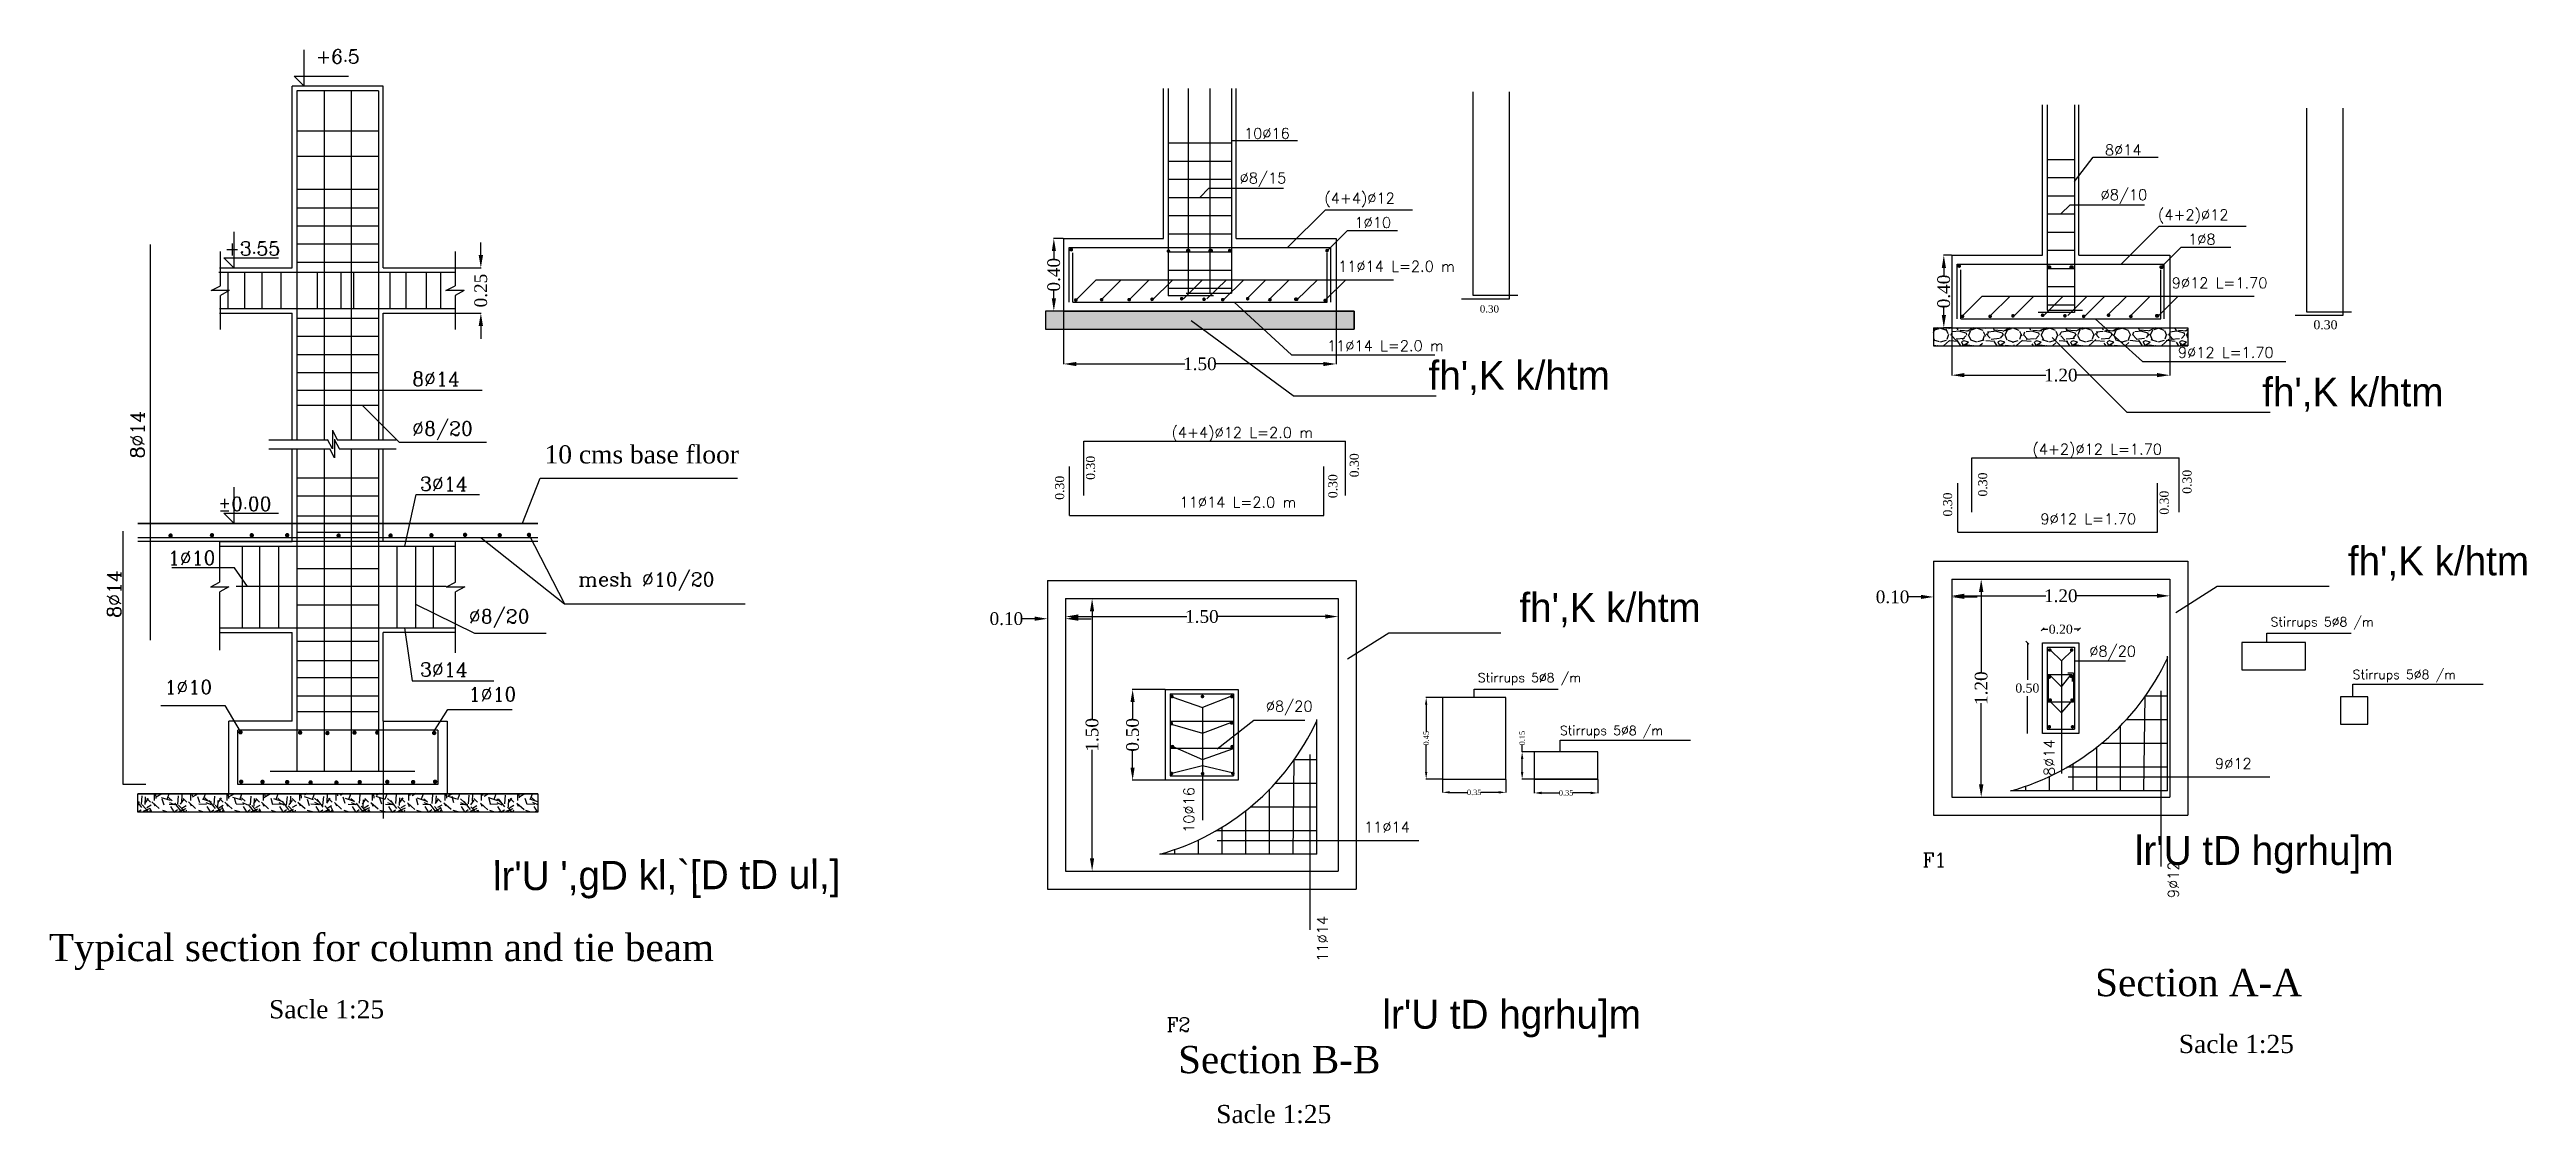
# Model space of a CAD drawing. Extents: x 159757.6 to 159806.1, y 183469.7 to 183536.
# Drawn here: x 159792.48 to 159806.11, y 183494.03 to 183499.94 of the extents above; entities that cross this region are included whole.
import ezdxf

# ---------------------------------------------------------------- set-up
doc = ezdxf.new("R2010")
doc.units = 0
doc.header["$MEASUREMENT"] = 0
doc.header["$PDSIZE"] = 2
doc.linetypes.add('HIDDEN', pattern=[0.375, 0.25, -0.125])
for name, color, linetype in [('04', 1, 'Continuous'), ('1', 6, 'Continuous'), ('DIM', 12, 'Continuous'), ('DIM6', 180, 'Continuous'), ('DROAD', 4, 'HIDDEN'), ('HACTH', 8, 'Continuous'), ('HATCH', 8, 'Continuous'), ('M1', 3, 'Continuous'), ('PAR', 6, 'Continuous'), ('TEXT', 6, 'Continuous'), ('WALL', 7, 'Continuous'), ('WPOOL', 1, 'Continuous')]:
    doc.layers.add(name, color=color, linetype=linetype)
doc.styles.add('ATT', font='TXT')
doc.styles.add('F1', font='f1.shx')
doc.styles.get("Standard").update_dxf_attribs({"font": 'times.ttf', "height": 0.15})
doc.styles.add('style11', font='times.ttf', dxfattribs={"height": 0.05})
doc.styles.add('style110', font='times.ttf', dxfattribs={"height": 0.07})
doc.styles.add('style13', font='times.ttf', dxfattribs={"height": 0.06})
doc.styles.add('STYLE2', font='romanc.shx', dxfattribs={"height": 50})
doc.dimstyles.new('Copy of dss', dxfattribs={"dimtxt": 0.18, "dimasz": 0.07, "dimexe": 0.18, "dimexo": 0.0625, "dimgap": 0.09, "dimtad": 0, "dimtoh": 1, "dimrnd": 0.05, "dimzin": 0, "dimdsep": 46, "dimtxsty": 'ATT', "dimcen": 0.09, "dimse1": 1, "dimse2": 1, "dimclrd": 8, "dimclrt": 2, "dimadec": 0, "dimazin": 0, "dimtfac": 1, "dimtofl": 0, "dimtmove": 0, "dimatfit": 3, "dimfxl": 0.18, "dimtolj": 1, "dimtzin": 0, "dimarcsym": 0})

msp = doc.modelspace()

# ---------------------------------------------------------------- texts
at = {"color": 0, "linetype": 'ByBlock', "ltscale": 25, "char_height": 0.05, "attachment_point": 5}
for s, insert in [('\\A1;0.20', (159803.548, 183496.746)), ('\\A1;0.50', (159803.364, 183496.422))]:
    msp.add_mtext(s, dxfattribs=dict(at, insert=insert))
at = {"layer": 'DIM6', "color": 7, "linetype": 'Continuous'}
for s, height, style, p in [('0.30', 0.05, 'style11', (159804.939, 183498.398)), ('Sacle 1:25', 0.1, 'style13', (159793.685, 183494.604)), ('Sacle 1:25', 0.1, 'style13', (159804.198, 183494.413)), ('Sacle 1:25', 0.1, 'style13', (159798.899, 183494.027))]:
    msp.add_text(s, height=height, dxfattribs=dict(at, style=style)).set_placement(p)
at = {"layer": 'DIM6', "color": 0, "linetype": 'Continuous'}
for s, height, p in [('10 cms base floor', 0.1, (159795.202, 183497.659)), ('Typical section for column and tie beam', 0.15, (159792.473, 183494.919)), ('Section A-A', 0.15, (159803.737, 183494.726)), ('Section B-B', 0.15, (159798.689, 183494.302))]:
    msp.add_text(s, height=height, dxfattribs=at).set_placement(p)
at = {"layer": 'DIM6', "color": 7, "linetype": 'Continuous', "style": 'style11'}
for p in [(159798.062, 183497.459), (159798.232, 183497.569), (159799.566, 183497.468), (159799.684, 183497.583), (159803.143, 183497.477), (159804.268, 183497.492), (159802.95, 183497.367), (159804.142, 183497.377)]:
    msp.add_text('0.30', height=0.05, rotation=90, dxfattribs=at).set_placement(p)
at = {"layer": 'DROAD', "color": 0, "linetype": 'ByBlock', "style": 'F1'}
for s, p in [("fh',K k/htm", (159800.068, 183498.065)), ("fh',K k/htm", (159804.657, 183497.973)), ("fh',K k/htm", (159805.128, 183497.043)), ("fh',K k/htm", (159800.568, 183496.787)), ("lr'U tD hgrhu]m", (159803.956, 183495.449)), ("lr'U tD hgrhu]m", (159799.814, 183494.547))]:
    msp.add_text(s, height=0.159, dxfattribs=at).set_placement(p)
msp.add_text("lr'U ',gD kl,`[D tD ul,]", height=0.159, rotation=0.2746, dxfattribs=at).set_placement((159794.918, 183495.309))
at = {"layer": 'M1', "color": 0, "linetype": 'ByBlock', "style": 'STYLE2'}
for s, height, p in [('+6.5', 0.0764, (159793.942, 183499.862)), ('10%%c16', 0.0588, (159799.052, 183499.447)), ('8%%c14', 0.0588, (159803.791, 183499.356)), ('%%c8/15', 0.0588, (159799.028, 183499.201)), ('(4+4)%%C12', 0.0588, (159799.494, 183499.09)), ('%%c8/10', 0.0588, (159803.767, 183499.109)), ('1%%c10', 0.0588, (159799.66, 183498.956)), ('(4+2)%%C12', 0.0588, (159804.083, 183498.999)), ('+3.55', 0.0764, (159793.439, 183498.804)), ('1%%c8', 0.0588, (159804.249, 183498.864)), ('11%%C14 L=2.0 m', 0.0588, (159799.57, 183498.715)), ('9%%C12 L=1.70', 0.0588, (159804.159, 183498.624)), ('11%%C14 L=2.0 m', 0.0588, (159799.509, 183498.278)), ('9%%C12 L=1.70', 0.0588, (159804.193, 183498.241)), ('8%%C14', 0.0764, (159794.473, 183498.087)), ('%%C8/20', 0.0764, (159794.473, 183497.813)), ('(4+4)%%C12 L=2.0 m', 0.0588, (159798.653, 183497.8)), ('(4+2)%%C12 L=1.70', 0.0588, (159803.392, 183497.708)), ('3%%C14', 0.0764, (159794.516, 183497.509)), ('%%p0.00', 0.0764, (159793.404, 183497.398)), ('11%%C14 L=2.0 m', 0.0588, (159798.697, 183497.416)), ('9%%C12 L=1.70', 0.0588, (159803.436, 183497.324)), ('1%%c10', 0.0764, (159793.128, 183497.101)), ('mesh %%C10/20', 0.07644, (159795.387, 183496.983)), ('%%C8/20', 0.0764, (159794.785, 183496.779)), ('Stirrups 5%%C8 /m', 0.05, (159804.703, 183496.762)), ('%%c8/20', 0.0588, (159803.705, 183496.596)), ('3%%C14', 0.0764, (159794.516, 183496.487)), ('Stirrups 5%%C8 /m', 0.05, (159800.339, 183496.455)), ('Stirrups 5%%C8 /m', 0.05, (159805.155, 183496.472)), ('1%%c10', 0.0764, (159793.11, 183496.39)), ('1%%c10', 0.0764, (159794.784, 183496.351)), ('%%c8/20', 0.0588, (159799.172, 183496.293)), ('Stirrups 5%%C8 /m', 0.05, (159800.791, 183496.164)), ('9%%c12', 0.0588, (159804.397, 183495.977)), ('11%%c14', 0.0588, (159799.713, 183495.628)), ('F1', 0.0764, (159802.787, 183495.438)), ('F2', 0.0764, (159798.626, 183494.532))]:
    msp.add_text(s, height=height, dxfattribs=at).set_placement(p)
for s, height, p in [('8%%C14', 0.0764, (159792.999, 183497.687)), ('8%%C14', 0.0764, (159792.871, 183496.809)), ('8%%c14', 0.0588, (159803.514, 183495.938)), ('10%%c16', 0.0588, (159798.778, 183495.625)), ('9%%c12', 0.0588, (159804.197, 183495.266)), ('11%%c14', 0.0588, (159799.513, 183494.916))]:
    msp.add_text(s, height=height, rotation=90, dxfattribs=at).set_placement(p)
at = {"layer": 'WPOOL', "color": 0}
msp.add_text('0.30', height=0.04, dxfattribs=at).set_placement((159800.35, 183498.49))

# ---------------------------------------------------------------- blocks, each defined once
blk = doc.blocks.new('_Oblique')
at = {"color": 0, "linetype": 'ByBlock', "lineweight": -2}
blk.add_line((-0.5, -0.5), (0.5, 0.5), dxfattribs=at)
blk = doc.blocks.new('*D49')
at = {"layer": 'DEFPOINTS', "color": 0, "linetype": 'Continuous', "transparency": 16777216}
for p in [(159794.709, 183498.736), (159794.851, 183498.736), (159794.709, 183498.486)]:
    blk.add_point(p, dxfattribs=at)
at = {"layer": 'DIM6', "color": 7, "linetype": 'Continuous', "lineweight": -2, "transparency": 16777216}
for p, q in [((159794.851, 183498.806), (159794.851, 183498.876)), ((159794.851, 183498.416), (159794.851, 183498.346))]:
    blk.add_line(p, q, dxfattribs=at)
at = {"layer": 'DIM6', "color": 0, "linetype": 'Continuous', "lineweight": -2, "transparency": 16777216}
for p, q in [((159794.711, 183498.736), (159794.852, 183498.736)), ((159794.711, 183498.486), (159794.852, 183498.486))]:
    blk.add_line(p, q, dxfattribs=at)
at = {"layer": 'DIM6', "color": 7, "linetype": 'Continuous', "transparency": 16777216}
for points in [[(159794.839, 183498.806), (159794.863, 183498.806), (159794.851, 183498.736)], [(159794.839, 183498.416), (159794.863, 183498.416), (159794.851, 183498.486)]]:
    blk.add_solid(points, dxfattribs=at)
at = {"layer": 'DIM6', "color": 7, "linetype": 'Continuous', "transparency": 16777216, "insert": (159794.851, 183498.611), "char_height": 0.07, "attachment_point": 5, "rotation": 90, "style": 'style110'}
blk.add_mtext('\\A1;0.25', dxfattribs=at)
blk = doc.blocks.new('*D50')
at = {"layer": 'DEFPOINTS', "color": 0, "linetype": 'Continuous', "transparency": 16777216}
for p in [(159798.439, 183496.415), (159798.62, 183496.415), (159798.62, 183495.915)]:
    blk.add_point(p, dxfattribs=at)
at = {"layer": 'DIM6', "color": 0, "linetype": 'Continuous', "lineweight": -2, "transparency": 16777216}
for p, q in [((159798.618, 183496.415), (159798.437, 183496.415)), ((159798.618, 183495.915), (159798.437, 183495.915))]:
    blk.add_line(p, q, dxfattribs=at)
at = {"layer": 'DIM6', "color": 7, "linetype": 'Continuous', "lineweight": -2, "transparency": 16777216}
for p, q in [((159798.439, 183496.345), (159798.439, 183496.252)), ((159798.439, 183495.985), (159798.439, 183496.078))]:
    blk.add_line(p, q, dxfattribs=at)
at = {"layer": 'DIM6', "color": 7, "linetype": 'Continuous', "transparency": 16777216}
for points in [[(159798.427, 183496.345), (159798.45, 183496.345), (159798.439, 183496.415)], [(159798.427, 183495.985), (159798.45, 183495.985), (159798.439, 183495.915)]]:
    blk.add_solid(points, dxfattribs=at)
at = {"layer": 'DIM6', "color": 7, "linetype": 'Continuous', "transparency": 16777216, "insert": (159798.439, 183496.165), "char_height": 0.07, "attachment_point": 5, "rotation": 90, "style": 'style110'}
blk.add_mtext('\\A1;0.50', dxfattribs=at)
blk = doc.blocks.new('*D51')
at = {"layer": 'DEFPOINTS', "color": 0, "linetype": 'Continuous', "transparency": 16777216}
for p in [(159798.005, 183498.898), (159798.059, 183498.898), (159798.059, 183498.498)]:
    blk.add_point(p, dxfattribs=at)
at = {"layer": 'DIM6', "color": 0, "linetype": 'Continuous', "lineweight": -2, "transparency": 16777216}
for p, q in [((159798.057, 183498.898), (159798.004, 183498.898)), ((159798.057, 183498.498), (159798.004, 183498.498))]:
    blk.add_line(p, q, dxfattribs=at)
at = {"layer": 'DIM6', "color": 7, "linetype": 'Continuous', "lineweight": -2, "transparency": 16777216}
for p, q in [((159798.005, 183498.828), (159798.005, 183498.784)), ((159798.005, 183498.568), (159798.005, 183498.611))]:
    blk.add_line(p, q, dxfattribs=at)
at = {"layer": 'DIM6', "color": 7, "linetype": 'Continuous', "transparency": 16777216}
for points in [[(159797.994, 183498.828), (159798.017, 183498.828), (159798.005, 183498.898)], [(159797.994, 183498.568), (159798.017, 183498.568), (159798.005, 183498.498)]]:
    blk.add_solid(points, dxfattribs=at)
at = {"layer": 'DIM6', "color": 7, "linetype": 'Continuous', "transparency": 16777216, "insert": (159798.005, 183498.698), "char_height": 0.07, "attachment_point": 5, "rotation": 90, "style": 'style110'}
blk.add_mtext('\\A1;0.40', dxfattribs=at)
blk = doc.blocks.new('*D52')
at = {"layer": 'DEFPOINTS', "color": 0, "linetype": 'Continuous', "transparency": 16777216}
for p in [(159802.948, 183497.022), (159804.148, 183497.022), (159804.148, 183496.93)]:
    blk.add_point(p, dxfattribs=at)
at = {"layer": 'DIM6', "color": 0, "linetype": 'Continuous', "lineweight": -2, "transparency": 16777216}
for p, q in [((159802.948, 183497.02), (159802.948, 183496.929)), ((159804.148, 183497.02), (159804.148, 183496.929))]:
    blk.add_line(p, q, dxfattribs=at)
at = {"layer": 'DIM6', "color": 7, "linetype": 'Continuous', "lineweight": -2, "transparency": 16777216}
for p, q in [((159803.018, 183496.93), (159803.466, 183496.93)), ((159804.078, 183496.93), (159803.631, 183496.93))]:
    blk.add_line(p, q, dxfattribs=at)
at = {"layer": 'DIM6', "color": 7, "linetype": 'Continuous', "transparency": 16777216}
for points in [[(159803.018, 183496.942), (159803.018, 183496.919), (159802.948, 183496.93)], [(159804.078, 183496.942), (159804.078, 183496.919), (159804.148, 183496.93)]]:
    blk.add_solid(points, dxfattribs=at)
at = {"layer": 'DIM6', "color": 7, "linetype": 'Continuous', "transparency": 16777216, "insert": (159803.548, 183496.93), "char_height": 0.07, "attachment_point": 5, "style": 'style110'}
blk.add_mtext('\\A1;1.20', dxfattribs=at)
blk = doc.blocks.new('*D53')
at = {"layer": 'DEFPOINTS', "color": 0, "linetype": 'Continuous', "transparency": 16777216}
for p in [(159802.948, 183497.022), (159802.948, 183495.822), (159803.11, 183495.822)]:
    blk.add_point(p, dxfattribs=at)
at = {"layer": 'DIM6', "color": 0, "linetype": 'Continuous', "lineweight": -2, "transparency": 16777216}
for p, q in [((159802.95, 183497.022), (159803.112, 183497.022)), ((159802.95, 183495.822), (159803.112, 183495.822))]:
    blk.add_line(p, q, dxfattribs=at)
at = {"layer": 'DIM6', "color": 7, "linetype": 'Continuous', "lineweight": -2, "transparency": 16777216}
for p, q in [((159803.11, 183496.952), (159803.11, 183496.504)), ((159803.11, 183495.892), (159803.11, 183496.339))]:
    blk.add_line(p, q, dxfattribs=at)
at = {"layer": 'DIM6', "color": 7, "linetype": 'Continuous', "transparency": 16777216}
for points in [[(159803.098, 183496.952), (159803.122, 183496.952), (159803.11, 183497.022)], [(159803.098, 183495.892), (159803.122, 183495.892), (159803.11, 183495.822)]]:
    blk.add_solid(points, dxfattribs=at)
at = {"layer": 'DIM6', "color": 7, "linetype": 'Continuous', "transparency": 16777216, "insert": (159803.11, 183496.422), "char_height": 0.07, "attachment_point": 5, "rotation": 90, "style": 'style110'}
blk.add_mtext('\\A1;1.20', dxfattribs=at)
blk = doc.blocks.new('*D54')
at = {"layer": 'DEFPOINTS', "color": 0, "linetype": 'Continuous', "transparency": 16777216}
for p in [(159798.07, 183496.915), (159799.57, 183496.915), (159799.57, 183496.816)]:
    blk.add_point(p, dxfattribs=at)
at = {"layer": 'DIM6', "color": 0, "linetype": 'Continuous', "lineweight": -2, "transparency": 16777216}
for p, q in [((159798.07, 183496.913), (159798.07, 183496.815)), ((159799.57, 183496.913), (159799.57, 183496.815))]:
    blk.add_line(p, q, dxfattribs=at)
at = {"layer": 'DIM6', "color": 7, "linetype": 'Continuous', "lineweight": -2, "transparency": 16777216}
for p, q in [((159798.14, 183496.816), (159798.738, 183496.816)), ((159799.5, 183496.816), (159798.903, 183496.816))]:
    blk.add_line(p, q, dxfattribs=at)
at = {"layer": 'DIM6', "color": 7, "linetype": 'Continuous', "transparency": 16777216}
for points in [[(159798.14, 183496.828), (159798.14, 183496.805), (159798.07, 183496.816)], [(159799.5, 183496.828), (159799.5, 183496.805), (159799.57, 183496.816)]]:
    blk.add_solid(points, dxfattribs=at)
at = {"layer": 'DIM6', "color": 7, "linetype": 'Continuous', "transparency": 16777216, "insert": (159798.82, 183496.816), "char_height": 0.07, "attachment_point": 5, "style": 'style110'}
blk.add_mtext('\\A1;1.50', dxfattribs=at)
blk = doc.blocks.new('*D55')
at = {"layer": 'DEFPOINTS', "color": 0, "linetype": 'Continuous', "transparency": 16777216}
for p in [(159798.07, 183496.915), (159798.216, 183496.915), (159798.07, 183495.415)]:
    blk.add_point(p, dxfattribs=at)
at = {"layer": 'DIM6', "color": 0, "linetype": 'Continuous', "lineweight": -2, "transparency": 16777216}
for p, q in [((159798.072, 183496.915), (159798.217, 183496.915)), ((159798.072, 183495.415), (159798.217, 183495.415))]:
    blk.add_line(p, q, dxfattribs=at)
at = {"layer": 'DIM6', "color": 7, "linetype": 'Continuous', "lineweight": -2, "transparency": 16777216}
for p, q in [((159798.216, 183496.845), (159798.216, 183496.248)), ((159798.216, 183495.485), (159798.216, 183496.083))]:
    blk.add_line(p, q, dxfattribs=at)
at = {"layer": 'DIM6', "color": 7, "linetype": 'Continuous', "transparency": 16777216}
for points in [[(159798.204, 183496.845), (159798.227, 183496.845), (159798.216, 183496.915)], [(159798.204, 183495.485), (159798.227, 183495.485), (159798.216, 183495.415)]]:
    blk.add_solid(points, dxfattribs=at)
at = {"layer": 'DIM6', "color": 7, "linetype": 'Continuous', "transparency": 16777216, "insert": (159798.216, 183496.165), "char_height": 0.07, "attachment_point": 5, "rotation": 90, "style": 'style110'}
blk.add_mtext('\\A1;1.50', dxfattribs=at)
blk = doc.blocks.new('*D93')
at = {"layer": 'DEFPOINTS', "color": 0, "linetype": 'Continuous', "transparency": 16777216}
for p in [(159802.948, 183498.406), (159804.148, 183498.406), (159804.148, 183498.145)]:
    blk.add_point(p, dxfattribs=at)
at = {"layer": 'DIM6', "color": 0, "linetype": 'Continuous', "lineweight": -2, "transparency": 16777216}
for p, q in [((159802.948, 183498.404), (159802.948, 183498.144)), ((159804.148, 183498.404), (159804.148, 183498.144))]:
    blk.add_line(p, q, dxfattribs=at)
at = {"layer": 'DIM6', "color": 7, "linetype": 'Continuous', "lineweight": -2, "transparency": 16777216}
for p, q in [((159803.018, 183498.145), (159803.466, 183498.145)), ((159804.078, 183498.145), (159803.631, 183498.145))]:
    blk.add_line(p, q, dxfattribs=at)
at = {"layer": 'DIM6', "color": 7, "linetype": 'Continuous', "transparency": 16777216}
for points in [[(159803.018, 183498.157), (159803.018, 183498.134), (159802.948, 183498.145)], [(159804.078, 183498.157), (159804.078, 183498.134), (159804.148, 183498.145)]]:
    blk.add_solid(points, dxfattribs=at)
at = {"layer": 'DIM6', "color": 7, "linetype": 'Continuous', "transparency": 16777216, "insert": (159803.548, 183498.145), "char_height": 0.07, "attachment_point": 5, "style": 'style110'}
blk.add_mtext('\\A1;1.20', dxfattribs=at)
blk = doc.blocks.new('*D94')
at = {"layer": 'DEFPOINTS', "color": 0, "linetype": 'Continuous', "transparency": 16777216}
for p in [(159802.848, 183496.927), (159802.848, 183496.924), (159802.948, 183496.927)]:
    blk.add_point(p, dxfattribs=at)
at = {"layer": 'DIM6', "color": 7, "linetype": 'Continuous', "lineweight": -2, "transparency": 16777216}
for p, q in [((159802.778, 183496.924), (159802.708, 183496.924)), ((159803.018, 183496.924), (159803.088, 183496.924))]:
    blk.add_line(p, q, dxfattribs=at)
at = {"layer": 'DIM6', "color": 0, "linetype": 'Continuous', "lineweight": -2, "transparency": 16777216}
for p, q in [((159802.848, 183496.925), (159802.848, 183496.923)), ((159802.948, 183496.925), (159802.948, 183496.923))]:
    blk.add_line(p, q, dxfattribs=at)
at = {"layer": 'DIM6', "color": 7, "linetype": 'Continuous', "transparency": 16777216}
for points in [[(159802.778, 183496.936), (159802.778, 183496.913), (159802.848, 183496.924)], [(159803.018, 183496.936), (159803.018, 183496.913), (159802.948, 183496.924)]]:
    blk.add_solid(points, dxfattribs=at)
at = {"layer": 'DIM6', "color": 7, "linetype": 'Continuous', "transparency": 16777216, "insert": (159802.622, 183496.924), "char_height": 0.07, "attachment_point": 5, "style": 'style110'}
blk.add_mtext('\\A1;0.10', dxfattribs=at)
blk = doc.blocks.new('*D95')
at = {"layer": 'DEFPOINTS', "color": 0, "linetype": 'Continuous', "transparency": 16777216}
for p in [(159798.059, 183498.498), (159799.559, 183498.498), (159799.559, 183498.207)]:
    blk.add_point(p, dxfattribs=at)
at = {"layer": 'DIM6', "color": 0, "linetype": 'Continuous', "lineweight": -2, "transparency": 16777216}
for p, q in [((159798.059, 183498.496), (159798.059, 183498.205)), ((159799.559, 183498.496), (159799.559, 183498.205))]:
    blk.add_line(p, q, dxfattribs=at)
at = {"layer": 'DIM6', "color": 7, "linetype": 'Continuous', "lineweight": -2, "transparency": 16777216}
for p, q in [((159798.129, 183498.207), (159798.727, 183498.207)), ((159799.489, 183498.207), (159798.892, 183498.207))]:
    blk.add_line(p, q, dxfattribs=at)
at = {"layer": 'DIM6', "color": 7, "linetype": 'Continuous', "transparency": 16777216}
for points in [[(159798.129, 183498.218), (159798.129, 183498.195), (159798.059, 183498.207)], [(159799.489, 183498.218), (159799.489, 183498.195), (159799.559, 183498.207)]]:
    blk.add_solid(points, dxfattribs=at)
at = {"layer": 'DIM6', "color": 7, "linetype": 'Continuous', "transparency": 16777216, "insert": (159798.809, 183498.207), "char_height": 0.07, "attachment_point": 5, "style": 'style110'}
blk.add_mtext('\\A1;1.50', dxfattribs=at)
blk = doc.blocks.new('*D96')
at = {"layer": 'DEFPOINTS', "color": 0, "linetype": 'Continuous', "transparency": 16777216}
for p in [(159797.97, 183496.816), (159797.97, 183496.804), (159798.07, 183496.816)]:
    blk.add_point(p, dxfattribs=at)
at = {"layer": 'DIM6', "color": 7, "linetype": 'Continuous', "lineweight": -2, "transparency": 16777216}
for p, q in [((159797.9, 183496.804), (159797.83, 183496.804)), ((159798.14, 183496.804), (159798.21, 183496.804))]:
    blk.add_line(p, q, dxfattribs=at)
at = {"layer": 'DIM6', "color": 0, "linetype": 'Continuous', "lineweight": -2, "transparency": 16777216}
for p, q in [((159797.97, 183496.814), (159797.97, 183496.803)), ((159798.07, 183496.814), (159798.07, 183496.803))]:
    blk.add_line(p, q, dxfattribs=at)
at = {"layer": 'DIM6', "color": 7, "linetype": 'Continuous', "transparency": 16777216}
for points in [[(159797.9, 183496.816), (159797.9, 183496.793), (159797.97, 183496.804)], [(159798.14, 183496.816), (159798.14, 183496.793), (159798.07, 183496.804)]]:
    blk.add_solid(points, dxfattribs=at)
at = {"layer": 'DIM6', "color": 7, "linetype": 'Continuous', "transparency": 16777216, "insert": (159797.744, 183496.804), "char_height": 0.07, "attachment_point": 5, "style": 'style110'}
blk.add_mtext('\\A1;0.10', dxfattribs=at)
blk = doc.blocks.new('*D97')
at = {"layer": 'DEFPOINTS', "color": 0, "linetype": 'Continuous', "transparency": 16777216}
for p in [(159802.904, 183498.806), (159802.948, 183498.806), (159802.948, 183498.406)]:
    blk.add_point(p, dxfattribs=at)
at = {"layer": 'DIM6', "color": 0, "linetype": 'Continuous', "lineweight": -2, "transparency": 16777216}
for p, q in [((159802.946, 183498.806), (159802.903, 183498.806)), ((159802.946, 183498.406), (159802.903, 183498.406))]:
    blk.add_line(p, q, dxfattribs=at)
at = {"layer": 'DIM6', "color": 7, "linetype": 'Continuous', "lineweight": -2, "transparency": 16777216}
for p, q in [((159802.904, 183498.736), (159802.904, 183498.693)), ((159802.904, 183498.476), (159802.904, 183498.519))]:
    blk.add_line(p, q, dxfattribs=at)
at = {"layer": 'DIM6', "color": 7, "linetype": 'Continuous', "transparency": 16777216}
for points in [[(159802.893, 183498.736), (159802.916, 183498.736), (159802.904, 183498.806)], [(159802.893, 183498.476), (159802.916, 183498.476), (159802.904, 183498.406)]]:
    blk.add_solid(points, dxfattribs=at)
at = {"layer": 'DIM6', "color": 7, "linetype": 'Continuous', "transparency": 16777216, "insert": (159802.904, 183498.606), "char_height": 0.07, "attachment_point": 5, "rotation": 90, "style": 'style110'}
blk.add_mtext('\\A1;0.40', dxfattribs=at)
blk = doc.blocks.new('*D122')
at = {"layer": 'DEFPOINTS', "color": 0, "linetype": 'Continuous', "transparency": 16777216}
for p in [(159800.144, 183495.921), (159800.494, 183495.921), (159800.494, 183495.848)]:
    blk.add_point(p, dxfattribs=at)
at = {"layer": 'DIM6', "color": 0, "linetype": 'Continuous', "lineweight": -2, "transparency": 16777216}
for p, q in [((159800.144, 183495.919), (159800.144, 183495.847)), ((159800.494, 183495.919), (159800.494, 183495.847))]:
    blk.add_line(p, q, dxfattribs=at)
at = {"layer": 'DIM6', "color": 7, "linetype": 'Continuous', "lineweight": -2, "transparency": 16777216}
for p, q in [((159800.184, 183495.848), (159800.283, 183495.848)), ((159800.454, 183495.848), (159800.356, 183495.848))]:
    blk.add_line(p, q, dxfattribs=at)
at = {"layer": 'DIM6', "color": 7, "linetype": 'Continuous', "transparency": 16777216}
for points in [[(159800.184, 183495.855), (159800.184, 183495.842), (159800.144, 183495.848)], [(159800.454, 183495.855), (159800.454, 183495.842), (159800.494, 183495.848)]]:
    blk.add_solid(points, dxfattribs=at)
at = {"layer": 'DIM6', "color": 7, "linetype": 'Continuous', "transparency": 16777216, "insert": (159800.319, 183495.848), "char_height": 0.03, "attachment_point": 5, "style": 'style13'}
blk.add_mtext('\\A1;0.35', dxfattribs=at)
blk = doc.blocks.new('*D123')
at = {"layer": 'DEFPOINTS', "color": 0, "linetype": 'Continuous', "transparency": 16777216}
for p in [(159800.055, 183496.371), (159800.144, 183496.371), (159800.144, 183495.921)]:
    blk.add_point(p, dxfattribs=at)
at = {"layer": 'DIM6', "color": 0, "linetype": 'Continuous', "lineweight": -2, "transparency": 16777216}
for p, q in [((159800.142, 183496.371), (159800.053, 183496.371)), ((159800.142, 183495.921), (159800.053, 183495.921))]:
    blk.add_line(p, q, dxfattribs=at)
at = {"layer": 'DIM6', "color": 7, "linetype": 'Continuous', "lineweight": -2, "transparency": 16777216}
for p, q in [((159800.055, 183496.331), (159800.055, 183496.182)), ((159800.055, 183495.961), (159800.055, 183496.109))]:
    blk.add_line(p, q, dxfattribs=at)
at = {"layer": 'DIM6', "color": 7, "linetype": 'Continuous', "transparency": 16777216}
for points in [[(159800.048, 183496.331), (159800.061, 183496.331), (159800.055, 183496.371)], [(159800.048, 183495.961), (159800.061, 183495.961), (159800.055, 183495.921)]]:
    blk.add_solid(points, dxfattribs=at)
at = {"layer": 'DIM6', "color": 7, "linetype": 'Continuous', "transparency": 16777216, "insert": (159800.055, 183496.146), "char_height": 0.03, "attachment_point": 5, "rotation": 90, "style": 'style13'}
blk.add_mtext('\\A1;0.45', dxfattribs=at)
blk = doc.blocks.new('*D124')
at = {"layer": 'DEFPOINTS', "color": 0, "linetype": 'Continuous', "transparency": 16777216}
for p in [(159800.65, 183495.921), (159801, 183495.921), (159801, 183495.845)]:
    blk.add_point(p, dxfattribs=at)
at = {"layer": 'DIM6', "color": 0, "linetype": 'Continuous', "lineweight": -2, "transparency": 16777216}
for p, q in [((159800.65, 183495.919), (159800.65, 183495.844)), ((159801, 183495.919), (159801, 183495.844))]:
    blk.add_line(p, q, dxfattribs=at)
at = {"layer": 'DIM6', "color": 7, "linetype": 'Continuous', "lineweight": -2, "transparency": 16777216}
for p, q in [((159800.69, 183495.845), (159800.788, 183495.845)), ((159800.96, 183495.845), (159800.861, 183495.845))]:
    blk.add_line(p, q, dxfattribs=at)
at = {"layer": 'DIM6', "color": 7, "linetype": 'Continuous', "transparency": 16777216}
for points in [[(159800.69, 183495.852), (159800.69, 183495.838), (159800.65, 183495.845)], [(159800.96, 183495.852), (159800.96, 183495.838), (159801, 183495.845)]]:
    blk.add_solid(points, dxfattribs=at)
at = {"layer": 'DIM6', "color": 7, "linetype": 'Continuous', "transparency": 16777216, "insert": (159800.825, 183495.845), "char_height": 0.03, "attachment_point": 5, "style": 'style13'}
blk.add_mtext('\\A1;0.35', dxfattribs=at)
blk = doc.blocks.new('*D125')
at = {"layer": 'DEFPOINTS', "color": 0, "linetype": 'Continuous', "transparency": 16777216}
for p in [(159800.583, 183496.071), (159801, 183496.071), (159801, 183495.921)]:
    blk.add_point(p, dxfattribs=at)
at = {"layer": 'DIM6', "color": 7, "linetype": 'Continuous', "lineweight": -2, "transparency": 16777216}
for p, q in [((159800.583, 183496.071), (159800.583, 183496.111)), ((159800.583, 183495.961), (159800.583, 183496.031))]:
    blk.add_line(p, q, dxfattribs=at)
at = {"layer": 'DIM6', "color": 0, "linetype": 'Continuous', "lineweight": -2, "transparency": 16777216}
for p, q in [((159800.998, 183496.071), (159800.581, 183496.071)), ((159800.998, 183495.921), (159800.581, 183495.921))]:
    blk.add_line(p, q, dxfattribs=at)
at = {"layer": 'DIM6', "color": 7, "linetype": 'Continuous', "transparency": 16777216}
for points in [[(159800.576, 183496.031), (159800.59, 183496.031), (159800.583, 183496.071)], [(159800.576, 183495.961), (159800.59, 183495.961), (159800.583, 183495.921)]]:
    blk.add_solid(points, dxfattribs=at)
at = {"layer": 'DIM6', "color": 7, "linetype": 'Continuous', "transparency": 16777216, "insert": (159800.583, 183496.147), "char_height": 0.03, "attachment_point": 5, "rotation": 90, "style": 'style13'}
blk.add_mtext('\\A1;0.15', dxfattribs=at)

# ---------------------------------------------------------------- dimensions: what is measured, and where the dimension line sits
at = {"layer": 'DIM6', "color": 7, "linetype": 'Continuous'}
for p1, p2, distance, picture, middle in [((159794.709, 183498.486), (159794.709, 183498.736), -0.142, '*D49', (159794.851, 183498.611)), ((159798.059, 183498.498), (159798.059, 183498.898), 0.054, '*D51', (159798.005, 183498.698)), ((159802.948, 183498.406), (159802.948, 183498.806), 0.044, '*D97', (159802.904, 183498.606)), ((159798.059, 183498.498), (159799.559, 183498.498), -0.291, '*D95', (159798.809, 183498.207)), ((159802.948, 183498.406), (159804.148, 183498.406), -0.261, '*D93', (159803.548, 183498.145)), ((159798.07, 183496.915), (159799.57, 183496.915), -0.099, '*D54', (159798.82, 183496.816)), ((159798.07, 183495.415), (159798.07, 183496.915), -0.145, '*D55', (159798.216, 183496.165)), ((159802.948, 183496.927), (159802.848, 183496.927), 0.003, '*D94', (159802.622, 183496.924)), ((159802.948, 183497.022), (159804.148, 183497.022), -0.091, '*D52', (159803.548, 183496.93)), ((159802.948, 183497.022), (159802.948, 183495.822), 0.162, '*D53', (159803.11, 183496.422)), ((159798.07, 183496.816), (159797.97, 183496.816), 0.012, '*D96', (159797.744, 183496.804)), ((159798.62, 183495.915), (159798.62, 183496.415), 0.182, '*D50', (159798.439, 183496.165))]:
    dim = msp.add_aligned_dim(p1=p1, p2=p2, distance=distance, dimstyle='Copy of dss', override={"dimtxt": 0.05, "dimexe": 0.0015, "dimexo": 0.002, "dimgap": 0, "dimtoh": 0, "dimtxsty": 'style110', "dimse1": 0, "dimse2": 0, "dimclrd": 7, "dimclrt": 7, "dimfxl": 0}, dxfattribs=at)
    dim.commit()
    dim.dimension.update_dxf_attribs({"geometry": picture, "text_midpoint": middle})
for base, p1, p2, picture, middle in [((159800.055, 183496.371), (159800.144, 183495.921), (159800.144, 183496.371), '*D123', (159800.055, 183496.146)), ((159800.583, 183496.071), (159801, 183495.921), (159801, 183496.071), '*D125', (159800.583, 183496.147))]:
    dim = msp.add_linear_dim(base=base, p1=p1, p2=p2, angle=90, dimstyle='Copy of dss', override={"dimtxt": 0.05, "dimasz": 0.04, "dimexe": 0.0015, "dimexo": 0.002, "dimgap": 0, "dimtoh": 0, "dimtxsty": 'style13', "dimse1": 0, "dimse2": 0, "dimclrd": 7, "dimclrt": 7, "dimfxl": 0}, dxfattribs=at)
    dim.commit()
    dim.dimension.update_dxf_attribs({"geometry": picture, "text_midpoint": middle})
for base, p1, p2, picture, middle in [((159800.494, 183495.848), (159800.144, 183495.921), (159800.494, 183495.921), '*D122', (159800.319, 183495.848)), ((159801, 183495.845), (159800.65, 183495.921), (159801, 183495.921), '*D124', (159800.825, 183495.845))]:
    dim = msp.add_linear_dim(base=base, p1=p1, p2=p2, dimstyle='Copy of dss', override={"dimtxt": 0.05, "dimasz": 0.04, "dimexe": 0.0015, "dimexo": 0.002, "dimgap": 0, "dimtoh": 0, "dimtxsty": 'style13', "dimse1": 0, "dimse2": 0, "dimclrd": 7, "dimclrt": 7, "dimfxl": 0}, dxfattribs=at)
    dim.commit()
    dim.dimension.update_dxf_attribs({"geometry": picture, "text_midpoint": middle})

# ---------------------------------------------------------------- hatches: boundary and pattern name
at = {"layer": 'DIM6', "linetype": 'Continuous'}
h = msp.add_hatch(dxfattribs=at)
h.set_pattern_fill('AR-CONC', color=0, scale=0.01, style=0)
h.set_pattern_definition([(50, (0, 0), (0.07172601826, -0.006275213498), [0.0075, -0.0825]), (355, (0, 0), (-0.013875133361, 0.07521921337), [0.006, -0.066]), (100.4514, (0.00598, -0.00052), (0.057850938171, 0.068943954206), [0.006374019, -0.0701142112]), (46.1842, (0, 0.02), (0.106724104863, -0.016551901433), [0.01125, -0.12375]), (96.6356, (0.00889, 0.01862), (0.093466270555, 0.09741178709), [0.0095610288, -0.1051713]), (351.1842, (0, 0.02), (0.093466194513, 0.097411860093), [0.009, -0.099]), (21, (0.01, 0.015), (0.059690705212, -0.040261889067), [0.0075, -0.0825]), (326, (0.01, 0.015), (0.024331533192, 0.072515004505), [0.006, -0.066]), (71.4514, (0.014974, 0.011645), (0.084022262858, 0.032253049671), [0.006374019, -0.0701142112]), (37.5, (0, 0), (0.0012159855317, 0.033289385383), [0, -0.0652, 0, -0.067, 0, -0.06625]), (7.5, (0, 0), (0.026306953744, 0.039441171188), [0, -0.0382, 0, -0.0637, 0, -0.02525]), (327.5, (-0.0223, 0), (0.0533822436172, -0.0022554871734), [0, -0.025, 0, -0.078, 0, -0.1035]), (317.5, (-0.0323, 0), (0.058318616934, 0.010010498233), [0, -0.0325, 0, -0.0518, 0, -0.0735])])
h.paths.add_polyline_path([(159797.959, 183498.398), (159799.659, 183498.398), (159799.659, 183498.498), (159797.959, 183498.498)])
at = {"layer": 'HACTH', "ltscale": 0.05}
h = msp.add_hatch(dxfattribs=at)
h.set_pattern_fill('GRAVEL', color=0, scale=0.2, angle=90, style=0)
h.set_pattern_definition([(318.0128, (195382.343357, 150462.225588), (1.8000002683214, -1.5999996464316), [0.0269072, -2.6638176]), (274.9697, (195382.3633565, 150462.207588), (-0.1999982614014, 2.4000002103035), [0.0461736, -4.571185]), (222.5104, (195382.367357, 150462.161588), (2.2000017347742, 1.9999981436694), [0.0325576, -3.2232064]), (357.2737, (195382.4173565, 150462.083588), (-4.0000000589947, 0.1999992035454), [0.0420476, -4.1627116]), (22.8337, (195382.459357, 150462.081588), (-2.3999992823556, -1.0000019810874), [0.041231, -4.0818746]), (87.2737, (195382.4973565, 150462.097588), (-0.1999992035454, -4.0000000589947), [0.0420476, -4.1627116]), (127.6942, (195382.4993565, 150462.139588), (1.9999980810321, -2.6000014691236), [0.0556058, -5.5049698]), (162.2553, (195382.4653565, 150462.183588), (-4.3999992462478, 1.4000021525411), [0.0524976, -5.1972642]), (211.4296, (195382.4153565, 150462.199588), (-2.5999990072985, -1.6000016468353), [0.04219, -4.1768146]), (265.2364, (195382.379357, 150462.177588), (0.199998306532, 2.200000189264), [0.0481664, -2.3601526]), (312.3974, (195382.3753565, 150462.129588), (2.1999984164028, -2.40000147021465), [0.0622896, -6.166675]), (228.8141, (195382.419357, 150462.281588), (-1.1999994626686, -1.400000589361), [0.0212602, -2.1047688]), (261.4692, (195382.405357, 150462.265588), (0.400001582008, 2.599999656963), [0.0404474, -4.0043022]), (315, (195382.39936, 150462.22559), (0.2000000619, -3e-17), [0.0282842, -0.2545584]), (293.1986, (195382.375357, 150462.211588), (-0.400000265053, 0.999999946133), [0.0152316, -1.507923]), (21.8014, (195382.381357, 150462.197588), (-0.600000054602, -0.1999999821), [0.0215406, -1.0554924]), (120.9638, (195382.401357, 150462.205588), (-0.400000496708, 0.599999604458), [0.0349858, -1.1312046]), (251.5651, (195382.383357, 150462.23559), (0.199999680645, 0.40000008692), [0.0252982, -0.6071574]), (106.3895, (195382.381357, 150462.081588), (-0.5999985419636, 2.0000004396824), [0.03544, -3.508569]), (160.3462, (195382.371357, 150462.115588), (2.2000004271212, -0.7999990494743), [0.0297322, -2.9434816]), (23.1986, (195382.343357, 150462.235588), (-0.999999946133, -0.400000265053), [0.030463, -1.4926916]), (73.6105, (195382.371357, 150462.247588), (-0.5999985419636, -2.0000004396824), [0.03544, -3.508569]), (69.444, (195382.505357, 150462.081588), (-0.399999199284, -1.000000368908), [0.034176, -1.6746248]), (24.7751, (195382.517357, 150462.113588), (-2.200000684368, -0.999998437849), [0.0286356, -2.8349286]), (156.8014, (195382.543357, 150462.237588), (-0.999999946133, 0.400000265053), [0.030463, -1.4926916]), (107.354, (195382.515357, 150462.249588), (0.7999989004518, -2.6000004038194), [0.0335262, -3.3190848]), (159.444, (195382.543357, 150462.139588), (1.000000368908, -0.399999199284), [0.017088, -1.6917128]), (191.3099, (195382.543357, 150462.225588), (-0.800000150446, -0.199999526432), [0.010198, -1.0096058]), (255.9638, (195382.533357, 150462.22359), (0.19999961147, 0.6000001092), [0.041231, -0.78339]), (276.009, (195382.523357, 150462.183588), (-0.1999998634964, 1.9999999501812), [0.03821, -3.7827846]), (33.6901, (195382.419357, 150462.20559), (-0.399999911554, -0.2000002669), [0.0288444, -0.6922658]), (83.1572, (195382.4433565, 150462.221588), (0.400001599585, 3.3999998730957), [0.0503588, -4.9855126]), (150.9454, (195382.449357, 150462.271588), (1.400000076914, -0.80000000544), [0.0205912, -2.0385348]), (180, (195382.43136, 150462.28159), (-0.2, -0.2), [0.012, -0.188]), (210.2564, (195382.517357, 150462.179588), (1.400000491171, 0.7999989773605), [0.0277848, -2.750704]), (138.0128, (195382.493357, 150462.165588), (-1.8000002683214, 1.5999996464316), [0.0538144, -2.6369104]), (90, (195382.45336, 150462.20159), (-0.2, 0.2), [0.052, -0.148]), (55.3048, (195382.453357, 150462.253588), (-1.400001721919, -1.9999988517975), [0.0316228, -3.1306548]), (344.0546, (195382.471357, 150462.279588), (0.80000002533, -0.19999997786), [0.0291204, -1.4269016]), (297.646, (195382.4993565, 150462.271588), (2.0000015426338, -3.7999991614359), [0.047413, -4.6938948]), (265.4261, (195382.5213565, 150462.229588), (-0.1999989602322, -2.6000001116624), [0.0501598, -4.9658148])])
h.paths.add_polyline_path([(159792.963, 183495.74), (159792.963, 183495.841), (159795.165, 183495.841), (159795.165, 183495.74)])
at = {"layer": 'HATCH', "ltscale": 0.2}
h = msp.add_hatch(dxfattribs=at)
h.set_pattern_fill('GRAVEL', color=0, scale=0.2, style=0)
h.set_pattern_definition([(228.0128, (159809.428828, 183515.965402), (-1.599999646, -1.800000268), [0.0269072, -2.6638176]), (184.9697, (159809.410828, 183515.9454025), (2.4000002103, 0.1999982614), [0.0461736, -4.571185]), (132.5104, (159809.364828, 183515.941402), (1.999998144, -2.200001735), [0.0325576, -3.2232064]), (267.2737, (159809.286828, 183515.891402), (0.1999992035, 4.000000059), [0.0420476, -4.1627116]), (292.8337, (159809.284828, 183515.849402), (-1.000001981, 2.3999992824), [0.041231, -4.0818746]), (357.2737, (159809.300828, 183515.811402), (-4.000000059, 0.1999992035), [0.0420476, -4.1627116]), (37.6942, (159809.342828, 183515.8094025), (-2.600001469, -1.999998081), [0.0556058, -5.5049698]), (72.2553, (159809.386828, 183515.8434025), (1.4000021525, 4.3999992462), [0.0524976, -5.1972642]), (121.4296, (159809.402828, 183515.893402), (-1.600001647, 2.5999990073), [0.04219, -4.1768146]), (175.2364, (159809.380828, 183515.929402), (2.200000189, -0.199998307), [0.0481664, -2.3601526]), (222.3974, (159809.332828, 183515.9334025), (-2.4000014702, -2.1999984164), [0.0622896, -6.166675]), (138.8141, (159809.484828, 183515.889402), (-1.40000059, 1.199999463), [0.0212602, -2.1047688]), (171.4692, (159809.468828, 183515.903402), (2.599999657, -0.400001582), [0.0404474, -4.0043022]), (225, (159809.42883, 183515.9094), (-2e-17, -0.2000001), [0.0282842, -0.2545584]), (203.1986, (159809.414828, 183515.933402), (0.999999946, 0.400000265), [0.0152316, -1.507923]), (291.8014, (159809.400828, 183515.927402), (-0.19999998, 0.600000055), [0.0215406, -1.0554924]), (30.9638, (159809.408828, 183515.907402), (0.599999604, 0.400000497), [0.0349858, -1.1312046]), (161.5651, (159809.43883, 183515.9254), (0.40000009, -0.19999968), [0.0252982, -0.6071574]), (16.3895, (159809.284828, 183515.927402), (2.00000044, 0.599998542), [0.03544, -3.508569]), (70.3462, (159809.318828, 183515.937402), (-0.799999049, -2.200000427), [0.0297322, -2.9434816]), (293.1986, (159809.438828, 183515.965402), (-0.400000265, 0.999999946), [0.030463, -1.4926916]), (343.6105, (159809.450828, 183515.937402), (-2.00000044, 0.599998542), [0.03544, -3.508569]), (339.444, (159809.284828, 183515.803402), (-1.00000037, 0.3999992), [0.034176, -1.6746248]), (294.7751, (159809.316828, 183515.791402), (-0.999998438, 2.200000684), [0.0286356, -2.8349286]), (66.8014, (159809.440828, 183515.765402), (0.400000265, 0.999999946), [0.030463, -1.4926916]), (17.354, (159809.452828, 183515.793402), (-2.600000404, -0.7999989005), [0.0335262, -3.3190848]), (69.444, (159809.342828, 183515.765402), (-0.3999992, -1.00000037), [0.017088, -1.6917128]), (101.3099, (159809.428828, 183515.765402), (-0.19999953, 0.80000015), [0.010198, -1.0096058]), (165.9638, (159809.42683, 183515.775402), (0.60000011, -0.19999961), [0.041231, -0.78339]), (186.009, (159809.386828, 183515.785402), (1.99999995, 0.1999998635), [0.03821, -3.7827846]), (303.6901, (159809.40883, 183515.8894), (-0.20000027, 0.39999991), [0.0288444, -0.6922658]), (353.1572, (159809.424828, 183515.8654025), (3.399999873, -0.4000015996), [0.0503588, -4.9855126]), (60.9454, (159809.474828, 183515.859402), (-0.800000005, -1.400000077), [0.0205912, -2.0385348]), (90, (159809.48483, 183515.8774), (-0.2, 0.2), [0.012, -0.188]), (120.2564, (159809.382828, 183515.791402), (0.799998977, -1.400000491), [0.0277848, -2.750704]), (48.0128, (159809.368828, 183515.815402), (1.599999646, 1.800000268), [0.0538144, -2.6369104]), (0, (159809.40483, 183515.8554), (0.2, 0.2), [0.052, -0.148]), (325.3048, (159809.456828, 183515.855402), (-1.999998852, 1.400001722), [0.0316228, -3.1306548]), (254.0546, (159809.482828, 183515.837402), (-0.199999978, -0.800000025), [0.0291204, -1.4269016]), (207.646, (159809.474828, 183515.8094025), (-3.7999991614, -2.0000015426), [0.047413, -4.6938948]), (175.4261, (159809.432828, 183515.7874025), (-2.6000001117, 0.1999989602), [0.0501598, -4.9658148])])
h.paths.add_polyline_path([(159802.848, 183498.406), (159802.848, 183498.306), (159803.912, 183498.306), (159803.812, 183498.406)])
h.paths.add_polyline_path([(159804.248, 183498.306), (159804.248, 183498.406), (159803.812, 183498.406), (159803.912, 183498.306)])

# ---------------------------------------------------------------- linework, layer by layer
at = {"color": 0, "ltscale": 0.13}
for p, q in [((159793.838, 183499.711), (159793.838, 183498.366)), ((159793.988, 183499.711), (159793.988, 183498.366)), ((159794.138, 183499.711), (159794.138, 183498.366)), ((159794.288, 183499.711), (159794.288, 183498.366)), ((159793.838, 183499.489), (159793.838, 183499.265)), ((159794.288, 183499.489), (159793.838, 183499.489)), ((159794.288, 183499.489), (159794.288, 183499.276)), ((159794.288, 183499.489), (159794.288, 183499.397)), ((159794.288, 183499.349), (159793.838, 183499.349)), ((159793.838, 183499.3), (159793.838, 183499.265)), ((159793.838, 183499.283), (159793.838, 183499.276)), ((159794.288, 183499.3), (159794.288, 183499.276)), ((159794.288, 183499.283), (159794.288, 183499.276)), ((159794.288, 183499.168), (159793.838, 183499.168)), ((159794.288, 183499.064), (159793.838, 183499.064)), ((159794.288, 183498.966), (159793.838, 183498.966)), ((159793.033, 183496.687), (159793.033, 183498.864)), ((159794.288, 183498.867), (159793.838, 183498.867)), ((159794.709, 183498.711), (159793.408, 183498.711)), ((159793.458, 183498.711), (159793.458, 183498.512)), ((159793.55, 183498.711), (159793.55, 183498.512)), ((159793.645, 183498.711), (159793.645, 183498.512)), ((159793.75, 183498.711), (159793.75, 183498.512)), ((159794.288, 183498.766), (159793.838, 183498.766)), ((159793.95, 183498.711), (159793.95, 183498.512)), ((159794.081, 183498.711), (159794.081, 183498.512)), ((159794.15, 183498.711), (159794.15, 183498.512)), ((159794.35, 183498.711), (159794.35, 183498.512)), ((159794.439, 183498.711), (159794.439, 183498.512)), ((159794.55, 183498.711), (159794.55, 183498.512)), ((159794.55, 183498.711), (159794.55, 183498.512)), ((159794.629, 183498.711), (159794.629, 183498.512)), ((159794.709, 183498.511), (159793.413, 183498.511)), ((159793.838, 183498.458), (159793.838, 183497.79)), ((159794.288, 183498.458), (159793.838, 183498.458)), ((159793.988, 183498.456), (159793.988, 183497.79)), ((159794.138, 183498.458), (159794.138, 183497.79)), ((159794.288, 183498.457), (159794.288, 183497.79)), ((159794.288, 183498.358), (159793.838, 183498.358)), ((159794.288, 183498.258), (159793.838, 183498.258)), ((159794.288, 183498.158), (159793.838, 183498.158)), ((159794.288, 183497.979), (159793.838, 183497.979)), ((159794.288, 183497.979), (159793.838, 183497.979)), ((159793.838, 183497.74), (159793.838, 183497.479)), ((159793.988, 183497.74), (159793.988, 183497.479)), ((159794.138, 183497.74), (159794.138, 183497.479)), ((159794.288, 183497.74), (159794.288, 183497.479)), ((159794.288, 183497.579), (159793.838, 183497.579)), ((159794.288, 183497.479), (159793.838, 183497.479)), ((159793.838, 183497.479), (159793.838, 183495.962)), ((159793.988, 183497.479), (159793.988, 183495.967)), ((159794.138, 183497.479), (159794.138, 183495.967)), ((159794.288, 183497.479), (159794.288, 183495.965)), ((159794.288, 183497.369), (159793.838, 183497.369)), ((159792.882, 183495.891), (159792.882, 183497.286)), ((159793.413, 183497.204), (159794.713, 183497.204)), ((159793.538, 183497.204), (159793.538, 183496.754)), ((159793.632, 183497.204), (159793.632, 183496.754)), ((159793.738, 183497.204), (159793.738, 183496.754)), ((159794.288, 183497.279), (159793.838, 183497.279)), ((159794.389, 183497.204), (159794.389, 183496.754)), ((159794.491, 183497.204), (159794.491, 183496.754)), ((159794.589, 183497.204), (159794.589, 183496.754)), ((159794.288, 183497.079), (159793.838, 183497.079)), ((159794.288, 183496.879), (159793.838, 183496.879)), ((159793.414, 183496.754), (159794.713, 183496.754)), ((159794.288, 183496.679), (159793.838, 183496.679)), ((159794.288, 183496.573), (159793.838, 183496.573)), ((159803.611, 183496.495), (159803.478, 183496.495)), ((159803.618, 183496.505), (159803.587, 183496.505)), ((159803.611, 183496.495), (159803.611, 183496.458)), ((159804.136, 183495.857), (159804.136, 183496.598)), ((159794.288, 183496.479), (159793.838, 183496.479)), ((159794.288, 183496.377), (159793.838, 183496.377)), ((159794.288, 183496.291), (159793.838, 183496.291)), ((159798.995, 183496.239), (159798.645, 183496.239)), ((159799.452, 183495.507), (159799.452, 183496.249)), ((159803.618, 183496.345), (159803.478, 183496.345)), ((159793.513, 183495.891), (159793.513, 183496.191)), ((159794.615, 183496.191), (159793.513, 183496.191)), ((159794.615, 183496.191), (159793.513, 183496.191)), ((159794.615, 183496.191), (159794.615, 183495.891)), ((159798.995, 183496.089), (159798.645, 183496.089)), ((159793.692, 183495.965), (159793.838, 183495.965)), ((159793.838, 183495.965), (159794.288, 183495.965)), ((159794.288, 183495.965), (159794.488, 183495.965)), ((159793.006, 183495.891), (159792.882, 183495.891)), ((159794.615, 183495.891), (159793.513, 183495.891))]:
    msp.add_line(p, q, dxfattribs=at)
at = {"linetype": 'Continuous'}
msp.add_line((159794.288, 183499.711), (159793.838, 183499.711), dxfattribs=at)
at = {"color": 0, "linetype": 'ByBlock', "ltscale": 25}
for p, q in [((159803.364, 183496.672), (159803.364, 183496.467)), ((159803.448, 183496.746), (159803.476, 183496.746)), ((159803.648, 183496.746), (159803.621, 183496.746)), ((159803.364, 183496.172), (159803.364, 183496.377))]:
    msp.add_line(p, q, dxfattribs=at)
at = {"color": 0, "ltscale": 0.13}
for centre in [(159802.907, 183497.162), (159798.223, 183496.813)]:
    msp.add_arc(centre, 1.356, 285.6314, 335.0672, dxfattribs=at)
at = {"layer": '04', "color": 0}
for p, q in [((159793.879, 183499.736), (159793.879, 183499.936)), ((159793.823, 183499.792), (159793.879, 183499.736)), ((159793.823, 183499.792), (159794.123, 183499.792)), ((159793.813, 183498.864), (159793.813, 183499.736)), ((159794.313, 183499.736), (159793.813, 183499.736)), ((159794.313, 183498.736), (159794.313, 183499.736)), ((159798.609, 183498.898), (159798.609, 183499.724)), ((159799.009, 183498.898), (159799.009, 183499.724)), ((159803.448, 183498.806), (159803.448, 183499.633)), ((159803.648, 183498.806), (159803.648, 183499.633)), ((159793.813, 183499.265), (159793.813, 183499.3)), ((159793.813, 183499.276), (159793.813, 183499.283)), ((159793.813, 183499.276), (159793.813, 183499.283)), ((159793.813, 183499.189), (159793.813, 183499.226)), ((159794.313, 183499.276), (159794.313, 183499.3)), ((159794.313, 183499.276), (159794.313, 183499.283)), ((159794.313, 183499.276), (159794.313, 183499.283)), ((159794.313, 183499.189), (159794.313, 183499.226)), ((159793.416, 183498.826), (159793.416, 183498.637)), ((159793.494, 183498.735), (159793.494, 183498.935)), ((159793.813, 183498.736), (159793.813, 183498.864)), ((159794.709, 183498.826), (159794.709, 183498.637)), ((159798.059, 183498.898), (159798.609, 183498.898)), ((159798.059, 183498.898), (159798.059, 183498.498)), ((159799.009, 183498.898), (159799.559, 183498.898)), ((159799.559, 183498.898), (159799.559, 183498.498)), ((159793.413, 183498.736), (159793.813, 183498.736)), ((159793.437, 183498.791), (159793.494, 183498.735)), ((159793.437, 183498.791), (159793.737, 183498.791)), ((159794.313, 183498.736), (159794.709, 183498.736)), ((159802.948, 183498.806), (159803.448, 183498.806)), ((159802.948, 183498.806), (159802.948, 183498.406)), ((159803.648, 183498.806), (159804.148, 183498.806)), ((159804.148, 183498.806), (159804.148, 183498.406)), ((159793.366, 183498.611), (159793.417, 183498.637)), ((159793.467, 183498.611), (159793.366, 183498.611)), ((159793.416, 183498.584), (159793.416, 183498.396)), ((159793.466, 183498.611), (159793.417, 183498.584)), ((159794.659, 183498.611), (159794.71, 183498.637)), ((159794.76, 183498.611), (159794.659, 183498.611)), ((159794.709, 183498.584), (159794.709, 183498.396)), ((159794.759, 183498.611), (159794.71, 183498.584)), ((159793.413, 183498.486), (159793.813, 183498.486)), ((159793.813, 183497.79), (159793.813, 183498.486)), ((159793.813, 183498.081), (159793.813, 183498.486)), ((159794.313, 183497.79), (159794.313, 183498.486)), ((159794.313, 183498.081), (159794.313, 183498.486)), ((159794.313, 183498.486), (159794.709, 183498.486)), ((159798.059, 183498.498), (159799.509, 183498.498)), ((159799.409, 183498.498), (159799.659, 183498.498)), ((159799.659, 183498.498), (159799.659, 183498.398)), ((159802.848, 183498.406), (159804.248, 183498.406)), ((159804.148, 183498.406), (159804.248, 183498.406)), ((159804.248, 183498.406), (159804.248, 183498.306)), ((159798.109, 183498.398), (159799.659, 183498.398)), ((159802.848, 183498.306), (159804.248, 183498.306)), ((159793.837, 183498.062), (159794.859, 183498.062)), ((159794.2, 183497.979), (159794.401, 183497.777)), ((159793.684, 183497.79), (159794.008, 183497.79)), ((159793.684, 183497.74), (159794.02, 183497.74)), ((159793.813, 183497.479), (159793.813, 183497.74)), ((159794.034, 183497.74), (159794.007, 183497.791)), ((159794.045, 183497.69), (159794.02, 183497.74)), ((159794.034, 183497.842), (159794.034, 183497.74)), ((159794.034, 183497.84), (159794.06, 183497.791)), ((159794.045, 183497.792), (159794.045, 183497.69)), ((159794.045, 183497.79), (159794.072, 183497.741)), ((159794.061, 183497.79), (159794.384, 183497.79)), ((159794.072, 183497.74), (159794.384, 183497.74)), ((159794.313, 183497.479), (159794.313, 183497.74)), ((159794.313, 183497.628), (159794.313, 183497.74)), ((159794.401, 183497.777), (159794.883, 183497.777)), ((159793.494, 183497.329), (159793.494, 183497.529)), ((159793.813, 183497.229), (159793.813, 183497.479)), ((159794.313, 183497.229), (159794.313, 183497.479)), ((159795.165, 183497.329), (159792.963, 183497.329)), ((159792.963, 183497.329), (159795.165, 183497.329)), ((159793.437, 183497.385), (159793.494, 183497.329)), ((159793.437, 183497.385), (159793.737, 183497.385)), ((159795.165, 183497.249), (159792.963, 183497.249)), ((159795.165, 183497.229), (159792.963, 183497.229)), ((159793.413, 183497.229), (159793.813, 183497.229)), ((159793.414, 183497.006), (159793.414, 183497.229)), ((159794.713, 183497.229), (159794.313, 183497.229)), ((159794.712, 183497.006), (159794.712, 183497.229)), ((159802.848, 183497.122), (159802.848, 183495.722)), ((159802.848, 183497.122), (159804.248, 183497.122)), ((159804.248, 183497.122), (159804.248, 183495.722)), ((159793.362, 183496.979), (159793.464, 183496.979)), ((159793.364, 183496.979), (159793.412, 183497.005)), ((159793.464, 183496.979), (159793.414, 183496.953)), ((159793.414, 183496.632), (159793.414, 183496.953)), ((159794.661, 183496.979), (159794.762, 183496.979)), ((159794.662, 183496.979), (159794.711, 183497.005)), ((159794.762, 183496.979), (159794.712, 183496.953)), ((159794.712, 183496.617), (159794.712, 183496.953)), ((159797.97, 183497.015), (159797.97, 183495.315)), ((159797.97, 183497.015), (159799.67, 183497.015)), ((159798.07, 183496.915), (159798.07, 183495.415)), ((159798.07, 183496.915), (159799.57, 183496.915)), ((159799.57, 183496.915), (159799.57, 183495.415)), ((159799.67, 183497.015), (159799.67, 183495.315)), ((159802.948, 183497.022), (159802.948, 183495.822)), ((159802.948, 183497.022), (159804.148, 183497.022)), ((159804.148, 183497.022), (159804.148, 183495.822)), ((159793.414, 183496.729), (159793.813, 183496.729)), ((159793.813, 183496.241), (159793.813, 183496.729)), ((159794.713, 183496.729), (159794.313, 183496.729)), ((159794.313, 183496.241), (159794.313, 183496.729)), ((159803.448, 183496.672), (159803.648, 183496.672)), ((159803.448, 183496.172), (159803.448, 183496.672)), ((159803.648, 183496.672), (159803.648, 183496.172)), ((159798.62, 183496.415), (159799.02, 183496.415)), ((159798.62, 183495.915), (159798.62, 183496.415)), ((159799.02, 183496.415), (159799.02, 183495.915)), ((159793.463, 183495.841), (159793.463, 183496.241)), ((159793.813, 183496.241), (159793.463, 183496.241)), ((159794.313, 183496.241), (159794.665, 183496.241)), ((159794.665, 183496.241), (159794.665, 183495.841)), ((159803.648, 183496.172), (159803.448, 183496.172)), ((159792.963, 183495.74), (159792.963, 183495.841)), ((159795.165, 183495.841), (159792.963, 183495.841)), ((159795.165, 183495.841), (159795.165, 183495.741)), ((159799.02, 183495.915), (159798.62, 183495.915)), ((159802.948, 183495.822), (159804.148, 183495.822)), ((159795.165, 183495.741), (159792.963, 183495.74)), ((159802.848, 183495.722), (159804.248, 183495.722)), ((159798.07, 183495.415), (159799.57, 183495.415)), ((159797.97, 183495.315), (159799.67, 183495.315))]:
    msp.add_line(p, q, dxfattribs=at)
msp.add_lwpolyline([(159792.963, 183495.74), (159792.963, 183495.841), (159795.165, 183495.841), (159795.165, 183495.74)], close=True, dxfattribs=at)
at = {"layer": '1', "color": 0, "linetype": 'Continuous'}
for p, q in [((159797.959, 183498.498), (159797.959, 183498.398)), ((159802.848, 183498.406), (159802.848, 183498.306))]:
    msp.add_line(p, q, dxfattribs=at)
at = {"layer": 'DEFPOINTS', "color": 0, "linetype": 'ByBlock'}
for p in [(159793.813, 183499.737), (159794.313, 183499.737), (159793.813, 183498.486), (159794.313, 183498.486), (159799.405, 183498.498), (159799.405, 183498.498), (159799.509, 183498.495), (159804.145, 183498.406), (159804.145, 183498.406), (159804.248, 183498.404), (159805.024, 183498.352), (159799.46, 183497.782), (159804.199, 183497.69), (159799.46, 183497.482), (159804.199, 183497.39), (159804.148, 183497.022), (159804.248, 183496.972), (159802.948, 183495.822), (159802.848, 183495.722)]:
    msp.add_point(p, dxfattribs=at)
at = {"layer": 'DEFPOINTS', "color": 0, "linetype": 'ByBlock', "ltscale": 25}
for p in [(159799.344, 183498.898), (159804.083, 183498.806), (159799.344, 183498.498), (159799.344, 183498.498), (159799.409, 183498.498), (159804.083, 183498.406), (159804.083, 183498.406), (159804.148, 183498.406), (159799.344, 183498.398), (159804.083, 183498.306), (159803.863, 183497.017), (159803.364, 183496.672), (159803.448, 183496.672), (159803.448, 183496.672), (159803.648, 183496.746), (159803.648, 183496.672), (159798.636, 183496.415), (159798.72, 183496.415), (159798.72, 183496.415), (159798.92, 183496.415), (159803.587, 183496.187), (159798.859, 183495.931), (159803.863, 183495.817)]:
    msp.add_point(p, dxfattribs=at)
at = {"layer": 'DIM', "color": 0}
for p, q in [((159804.181, 183496.839), (159804.409, 183496.983)), ((159804.409, 183496.983), (159805.025, 183496.983)), ((159799.622, 183496.583), (159799.85, 183496.726)), ((159799.85, 183496.726), (159800.466, 183496.726))]:
    msp.add_line(p, q, dxfattribs=at)
at = {"layer": 'DIM6', "color": 0, "linetype": 'Continuous'}
for p, q in [((159794.433, 183497.204), (159794.495, 183497.489)), ((159794.495, 183497.489), (159794.843, 183497.489)), ((159795.081, 183497.331), (159795.178, 183497.578)), ((159795.178, 183497.578), (159796.263, 183497.578)), ((159794.853, 183497.249), (159795.312, 183496.886)), ((159795.114, 183497.272), (159795.312, 183496.886)), ((159793.495, 183497.085), (159793.15, 183497.085)), ((159793.567, 183496.982), (159793.495, 183497.085)), ((159793.505, 183496.983), (159794.66, 183496.983)), ((159794.492, 183496.885), (159794.816, 183496.725)), ((159795.312, 183496.886), (159796.306, 183496.886)), ((159794.431, 183496.754), (159794.473, 183496.462)), ((159794.816, 183496.725), (159795.21, 183496.725)), ((159794.473, 183496.462), (159794.923, 183496.462)), ((159793.089, 183496.326), (159793.442, 183496.326)), ((159793.442, 183496.326), (159793.527, 183496.184)), ((159794.313, 183496.241), (159794.313, 183495.704)), ((159794.591, 183496.179), (159794.67, 183496.305)), ((159794.67, 183496.305), (159795.023, 183496.305)), ((159798.904, 183496.088), (159799.106, 183496.245)), ((159799.106, 183496.245), (159799.386, 183496.245))]:
    msp.add_line(p, q, dxfattribs=at)
at = {"layer": 'DIM6', "color": 7, "linetype": 'Continuous'}
for p, q in [((159804.683, 183496.677), (159804.683, 183496.725)), ((159804.683, 183496.725), (159805.146, 183496.725)), ((159800.319, 183496.369), (159800.319, 183496.417)), ((159800.319, 183496.417), (159800.782, 183496.417)), ((159805.156, 183496.378), (159805.156, 183496.444)), ((159805.156, 183496.444), (159805.873, 183496.444)), ((159800.792, 183496.071), (159800.792, 183496.136)), ((159800.792, 183496.136), (159801.509, 183496.136))]:
    msp.add_line(p, q, dxfattribs=at)
at = {"layer": 'DIM6', "color": 0, "linetype": 'Continuous'}
msp.add_lwpolyline([(159797.959, 183498.398), (159799.659, 183498.398), (159799.659, 183498.498), (159797.959, 183498.498)], close=True, dxfattribs=at)
at = {"layer": 'DIM6', "color": 7, "linetype": 'Continuous'}
for points in [[(159804.545, 183496.523), (159804.895, 183496.523), (159804.895, 183496.673), (159804.545, 183496.673)], [(159800.144, 183495.921), (159800.494, 183495.921), (159800.494, 183496.371), (159800.144, 183496.371)], [(159805.088, 183496.224), (159805.238, 183496.224), (159805.238, 183496.374), (159805.088, 183496.374)], [(159800.65, 183495.921), (159801, 183495.921), (159801, 183496.071), (159800.65, 183496.071)]]:
    msp.add_lwpolyline(points, close=True, dxfattribs=at)
at = {"layer": 'PAR', "color": 0, "ltscale": 0.13}
msp.add_line((159804.248, 183498.406), (159804.248, 183498.306), dxfattribs=at)
at = {"layer": 'TEXT', "color": 0, "ltscale": 0.13}
for p, q in [((159798.987, 183499.437), (159799.346, 183499.437)), ((159803.623, 183499.211), (159803.726, 183499.346)), ((159803.726, 183499.346), (159804.085, 183499.346)), ((159798.809, 183499.124), (159798.859, 183499.174)), ((159798.859, 183499.174), (159799.27, 183499.174)), ((159799.292, 183498.848), (159799.5, 183499.056)), ((159799.5, 183499.056), (159799.98, 183499.056)), ((159803.548, 183499.033), (159803.599, 183499.083)), ((159803.599, 183499.083), (159804.009, 183499.083)), ((159803.881, 183498.756), (159804.089, 183498.965)), ((159804.089, 183498.965), (159804.569, 183498.965)), ((159799.511, 183498.831), (159799.621, 183498.941)), ((159799.621, 183498.941), (159799.896, 183498.941)), ((159804.1, 183498.74), (159804.21, 183498.85)), ((159804.21, 183498.85), (159804.485, 183498.85)), ((159798.128, 183498.56), (159798.239, 183498.671)), ((159798.239, 183498.671), (159799.874, 183498.671)), ((159798.265, 183498.56), (159798.376, 183498.671)), ((159798.423, 183498.564), (159798.53, 183498.671)), ((159798.543, 183498.554), (159798.66, 183498.671)), ((159798.718, 183498.566), (159798.823, 183498.671)), ((159798.848, 183498.565), (159798.955, 183498.671)), ((159798.94, 183498.561), (159799.051, 183498.671)), ((159799.314, 183498.258), (159798.998, 183498.548)), ((159799.067, 183498.566), (159799.172, 183498.671)), ((159799.185, 183498.556), (159799.301, 183498.671)), ((159799.34, 183498.556), (159799.456, 183498.671)), ((159799.501, 183498.56), (159799.612, 183498.671)), ((159803.004, 183498.469), (159803.115, 183498.58)), ((159803.115, 183498.58), (159804.613, 183498.58)), ((159803.162, 183498.473), (159803.269, 183498.58)), ((159803.282, 183498.463), (159803.399, 183498.58)), ((159803.457, 183498.475), (159803.562, 183498.58)), ((159803.587, 183498.473), (159803.694, 183498.58)), ((159803.679, 183498.469), (159803.79, 183498.58)), ((159803.806, 183498.475), (159803.911, 183498.58)), ((159803.924, 183498.464), (159804.04, 183498.58)), ((159804.079, 183498.464), (159804.195, 183498.58)), ((159799.322, 183498.032), (159798.761, 183498.444)), ((159803.997, 183498.221), (159803.737, 183498.456)), ((159803.911, 183497.941), (159803.5, 183498.352)), ((159799.314, 183498.258), (159800.103, 183498.258)), ((159803.997, 183498.221), (159804.786, 183498.221)), ((159799.322, 183498.032), (159800.11, 183498.032)), ((159803.911, 183497.941), (159804.7, 183497.941)), ((159803.492, 183496.632), (159803.552, 183496.572)), ((159803.613, 183496.632), (159803.552, 183496.572)), ((159803.488, 183496.494), (159803.552, 183496.43)), ((159803.552, 183496.572), (159803.552, 183495.952)), ((159803.552, 183496.43), (159803.605, 183496.498)), ((159803.623, 183496.572), (159803.905, 183496.572)), ((159798.661, 183496.373), (159798.824, 183496.315)), ((159798.983, 183496.377), (159798.824, 183496.315)), ((159804.098, 183496.407), (159804.098, 183495.44)), ((159798.658, 183496.221), (159798.824, 183496.174)), ((159798.824, 183496.315), (159798.824, 183495.695)), ((159798.824, 183496.174), (159798.995, 183496.239)), ((159803.492, 183496.347), (159803.552, 183496.286)), ((159803.552, 183496.286), (159803.605, 183496.347)), ((159798.656, 183496.102), (159798.824, 183496.03)), ((159798.824, 183496.03), (159798.995, 183496.089)), ((159798.655, 183495.954), (159798.824, 183495.996)), ((159798.824, 183495.996), (159798.995, 183495.955)), ((159799.414, 183496.057), (159799.414, 183495.091)), ((159803.588, 183495.933), (159804.698, 183495.933)), ((159798.904, 183495.583), (159800.014, 183495.583))]:
    msp.add_line(p, q, dxfattribs=at)
at = {"layer": 'WALL', "color": 0, "ltscale": 0.13}
for p, q in [((159798.634, 183499.724), (159798.634, 183498.582)), ((159798.744, 183499.724), (159798.744, 183498.596)), ((159798.864, 183499.724), (159798.864, 183498.596)), ((159798.984, 183499.724), (159798.984, 183498.596)), ((159800.311, 183499.706), (159800.311, 183498.585)), ((159800.511, 183499.706), (159800.511, 183498.564)), ((159803.473, 183499.633), (159803.473, 183498.504)), ((159803.623, 183499.633), (159803.623, 183498.49)), ((159804.9, 183499.615), (159804.9, 183498.493)), ((159805.1, 183499.615), (159805.1, 183498.473)), ((159798.634, 183499.424), (159798.984, 183499.424)), ((159798.634, 183499.324), (159798.984, 183499.324)), ((159798.634, 183499.224), (159798.984, 183499.224)), ((159803.473, 183499.333), (159803.623, 183499.333)), ((159803.473, 183499.233), (159803.623, 183499.233)), ((159798.634, 183499.124), (159798.984, 183499.124)), ((159803.473, 183499.133), (159803.623, 183499.133)), ((159798.634, 183499.024), (159798.984, 183499.024)), ((159803.473, 183499.033), (159803.623, 183499.033)), ((159798.089, 183498.848), (159799.529, 183498.848)), ((159798.089, 183498.548), (159798.089, 183498.848)), ((159798.109, 183498.548), (159798.109, 183498.818)), ((159798.634, 183498.924), (159798.984, 183498.924)), ((159798.634, 183498.824), (159798.984, 183498.824)), ((159799.509, 183498.548), (159799.509, 183498.818)), ((159799.529, 183498.548), (159799.529, 183498.848)), ((159803.473, 183498.933), (159803.623, 183498.933)), ((159803.473, 183498.833), (159803.623, 183498.833)), ((159798.634, 183498.724), (159798.984, 183498.724)), ((159802.978, 183498.456), (159802.978, 183498.756)), ((159802.978, 183498.756), (159804.118, 183498.756)), ((159802.998, 183498.456), (159802.998, 183498.726)), ((159803.473, 183498.733), (159803.623, 183498.733)), ((159804.098, 183498.456), (159804.098, 183498.726)), ((159804.118, 183498.456), (159804.118, 183498.756)), ((159798.109, 183498.548), (159799.509, 183498.548)), ((159798.634, 183498.624), (159798.984, 183498.624)), ((159798.884, 183498.582), (159798.634, 183498.582)), ((159798.734, 183498.596), (159798.984, 183498.596)), ((159800.511, 183498.564), (159800.25, 183498.564)), ((159800.311, 183498.585), (159800.56, 183498.585)), ((159803.473, 183498.633), (159803.623, 183498.633)), ((159802.998, 183498.456), (159804.098, 183498.456)), ((159803.623, 183498.49), (159803.424, 183498.49)), ((159803.473, 183498.533), (159803.623, 183498.533)), ((159803.473, 183498.504), (159803.668, 183498.504)), ((159805.1, 183498.473), (159804.839, 183498.473)), ((159804.9, 183498.493), (159805.149, 183498.493)), ((159798.17, 183497.782), (159799.61, 183497.782)), ((159798.17, 183497.482), (159798.17, 183497.782)), ((159799.61, 183497.482), (159799.61, 183497.782)), ((159798.091, 183497.372), (159798.091, 183497.642)), ((159799.491, 183497.372), (159799.491, 183497.642)), ((159803.059, 183497.69), (159804.199, 183497.69)), ((159803.059, 183497.39), (159803.059, 183497.69)), ((159804.199, 183497.39), (159804.199, 183497.69)), ((159802.981, 183497.28), (159802.981, 183497.55)), ((159804.081, 183497.28), (159804.081, 183497.55)), ((159798.091, 183497.372), (159799.491, 183497.372)), ((159802.981, 183497.28), (159804.081, 183497.28)), ((159803.473, 183496.647), (159803.623, 183496.647)), ((159803.473, 183496.647), (159803.473, 183496.197)), ((159803.623, 183496.647), (159803.623, 183496.197)), ((159803.478, 183496.495), (159803.478, 183496.345)), ((159803.618, 183496.505), (159803.618, 183496.345)), ((159804.136, 183495.857), (159804.136, 183496.591)), ((159798.645, 183496.39), (159798.995, 183496.39)), ((159798.645, 183496.39), (159798.645, 183495.94)), ((159798.995, 183496.39), (159798.995, 183495.94)), ((159804.006, 183495.857), (159804.012, 183496.377)), ((159804.136, 183496.377), (159804.012, 183496.377)), ((159799.452, 183495.507), (159799.452, 183496.241)), ((159804.136, 183496.247), (159803.907, 183496.247)), ((159803.473, 183496.197), (159803.623, 183496.197)), ((159803.746, 183495.857), (159803.746, 183496.098)), ((159804.136, 183496.117), (159803.77, 183496.117)), ((159803.876, 183495.857), (159803.876, 183496.214)), ((159799.322, 183495.507), (159799.328, 183496.027)), ((159799.452, 183496.027), (159799.328, 183496.027)), ((159804.136, 183495.987), (159803.582, 183495.987)), ((159803.616, 183495.857), (159803.616, 183496.007)), ((159798.645, 183495.94), (159798.995, 183495.94)), ((159799.192, 183495.507), (159799.192, 183495.865)), ((159799.452, 183495.897), (159799.223, 183495.897)), ((159804.136, 183495.857), (159803.272, 183495.857)), ((159803.356, 183495.857), (159803.356, 183495.883)), ((159803.486, 183495.857), (159803.486, 183495.937)), ((159799.062, 183495.507), (159799.062, 183495.748)), ((159799.452, 183495.767), (159799.086, 183495.767)), ((159798.802, 183495.507), (159798.802, 183495.587)), ((159799.452, 183495.637), (159798.898, 183495.637)), ((159798.932, 183495.507), (159798.932, 183495.657)), ((159799.452, 183495.507), (159798.588, 183495.507)), ((159798.672, 183495.507), (159798.672, 183495.534))]:
    msp.add_line(p, q, dxfattribs=at)
for points, const_width in [([(159798.096, 183498.836, 1), (159798.106, 183498.836, 1)], 0.01), ([(159798.631, 183498.828, 1), (159798.641, 183498.828, 1)], 0.01), ([(159798.737, 183498.831, 1), (159798.747, 183498.831, 1)], 0.01), ([(159798.742, 183498.831, 1), (159798.752, 183498.831, 1)], 0.01), ([(159798.861, 183498.831, 1), (159798.871, 183498.831, 1)], 0.01), ([(159798.866, 183498.831, 1), (159798.876, 183498.831, 1)], 0.01), ([(159798.968, 183498.831, 1), (159798.978, 183498.831, 1)], 0.01), ([(159799.504, 183498.831, 1), (159799.514, 183498.831, 1)], 0.01), ([(159802.984, 183498.746, 1), (159802.994, 183498.746, 1)], 0.01), ([(159803.476, 183498.74, 1), (159803.486, 183498.74, 1)], 0.01), ([(159803.481, 183498.74, 1), (159803.491, 183498.74, 1)], 0.01), ([(159803.6, 183498.74, 1), (159803.61, 183498.74, 1)], 0.01), ([(159803.605, 183498.74, 1), (159803.615, 183498.74, 1)], 0.01), ([(159804.095, 183498.74, 1), (159804.105, 183498.74, 1)], 0.01), ([(159804.1, 183498.74, 1), (159804.11, 183498.74, 1)], 0.01), ([(159798.121, 183498.559, 1), (159798.131, 183498.559, 1)], 0.01), ([(159798.263, 183498.561, 1), (159798.273, 183498.561, 1)], 0.01), ([(159798.415, 183498.561, 1), (159798.425, 183498.561, 1)], 0.01), ([(159798.541, 183498.563, 1), (159798.551, 183498.563, 1)], 0.01), ([(159798.704, 183498.566, 1), (159798.714, 183498.566, 1)], 0.01), ([(159798.827, 183498.563, 1), (159798.837, 183498.563, 1)], 0.01), ([(159798.93, 183498.561, 1), (159798.94, 183498.561, 1)], 0.01), ([(159799.067, 183498.566, 1), (159799.077, 183498.566, 1)], 0.01), ([(159799.19, 183498.561, 1), (159799.2, 183498.561, 1)], 0.01), ([(159799.332, 183498.563, 1), (159799.342, 183498.563, 1)], 0.01), ([(159799.337, 183498.563, 1), (159799.347, 183498.563, 1)], 0.01), ([(159799.337, 183498.563, 1), (159799.347, 183498.563, 1)], 0.01), ([(159799.494, 183498.557, 1), (159799.504, 183498.557, 1)], 0.01), ([(159803.002, 183498.469, 1), (159803.012, 183498.469, 1)], 0.01), ([(159803.154, 183498.469, 1), (159803.164, 183498.469, 1)], 0.01), ([(159803.28, 183498.472, 1), (159803.29, 183498.472, 1)], 0.01), ([(159803.443, 183498.475, 1), (159803.453, 183498.475, 1)], 0.01), ([(159803.566, 183498.472, 1), (159803.576, 183498.472, 1)], 0.01), ([(159803.669, 183498.469, 1), (159803.679, 183498.469, 1)], 0.01), ([(159803.806, 183498.475, 1), (159803.816, 183498.475, 1)], 0.01), ([(159803.929, 183498.469, 1), (159803.939, 183498.469, 1)], 0.01), ([(159804.071, 183498.472, 1), (159804.081, 183498.472, 1)], 0.01), ([(159804.076, 183498.472, 1), (159804.086, 183498.472, 1)], 0.01), ([(159804.076, 183498.472, 1), (159804.086, 183498.472, 1)], 0.01), ([(159793.143, 183497.256, 1), (159793.143, 183497.268, 1)], 0.012), ([(159793.371, 183497.258, 1), (159793.371, 183497.27, 1)], 0.012), ([(159793.59, 183497.258, 1), (159793.59, 183497.27, 1)], 0.012), ([(159793.785, 183497.258, 1), (159793.785, 183497.27, 1)], 0.012), ([(159794.068, 183497.256, 1), (159794.068, 183497.268, 1)], 0.012), ([(159794.354, 183497.256, 1), (159794.354, 183497.268, 1)], 0.012), ([(159794.579, 183497.258, 1), (159794.579, 183497.27, 1)], 0.012), ([(159794.764, 183497.26, 1), (159794.764, 183497.272, 1)], 0.012), ([(159794.955, 183497.258, 1), (159794.955, 183497.27, 1)], 0.012), ([(159795.116, 183497.26, 1), (159795.116, 183497.272, 1)], 0.012), ([(159803.482, 183496.632, 1), (159803.492, 183496.632, 1)], 0.01), ([(159803.603, 183496.632, 1), (159803.613, 183496.632, 1)], 0.01), ([(159803.601, 183496.487, 1), (159803.611, 183496.487, 1)], 0.01), ([(159798.65, 183496.376, 1), (159798.66, 183496.376, 1)], 0.01), ([(159798.818, 183496.376, 1), (159798.828, 183496.376, 1)], 0.01), ([(159798.98, 183496.376, 1), (159798.99, 183496.376, 1)], 0.01), ([(159803.48, 183496.483, 1), (159803.49, 183496.483, 1)], 0.01), ([(159803.485, 183496.356, 1), (159803.495, 183496.356, 1)], 0.01), ([(159803.605, 183496.356, 1), (159803.615, 183496.356, 1)], 0.01), ([(159798.647, 183496.227, 1), (159798.657, 183496.227, 1)], 0.01), ([(159798.979, 183496.23, 1), (159798.989, 183496.23, 1)], 0.01), ([(159793.528, 183496.173, 1), (159793.528, 183496.185, 1)], 0.012), ([(159793.856, 183496.171, 1), (159793.856, 183496.183, 1)], 0.012), ([(159794.006, 183496.169, 1), (159794.006, 183496.181, 1)], 0.012), ([(159794.155, 183496.171, 1), (159794.155, 183496.183, 1)], 0.012), ([(159794.281, 183496.171, 1), (159794.281, 183496.183, 1)], 0.012), ([(159794.594, 183496.169, 1), (159794.594, 183496.181, 1)], 0.012), ([(159798.653, 183496.1, 1), (159798.663, 183496.1, 1)], 0.01), ([(159798.982, 183496.1, 1), (159798.992, 183496.1, 1)], 0.01), ([(159803.48, 183496.209, 1), (159803.49, 183496.209, 1)], 0.01), ([(159803.608, 183496.209, 1), (159803.618, 183496.209, 1)], 0.01), ([(159798.648, 183495.952, 1), (159798.658, 183495.952, 1)], 0.01), ([(159798.819, 183495.951, 1), (159798.829, 183495.951, 1)], 0.01), ([(159798.986, 183495.952, 1), (159798.996, 183495.952, 1)], 0.01), ([(159793.532, 183495.901, 1), (159793.532, 183495.913, 1)], 0.012), ([(159793.649, 183495.9, 1), (159793.649, 183495.912, 1)], 0.012), ([(159793.785, 183495.899, 1), (159793.785, 183495.911, 1)], 0.012), ([(159793.914, 183495.897, 1), (159793.914, 183495.909, 1)], 0.012), ([(159794.056, 183495.896, 1), (159794.056, 183495.908, 1)], 0.012), ([(159794.184, 183495.899, 1), (159794.184, 183495.911, 1)], 0.012), ([(159794.336, 183495.9, 1), (159794.336, 183495.912, 1)], 0.012), ([(159794.478, 183495.899, 1), (159794.478, 183495.911, 1)], 0.012), ([(159794.599, 183495.901, 1), (159794.599, 183495.913, 1)], 0.012)]:
    msp.add_lwpolyline(points, format="xyb", close=True, dxfattribs=dict(at, const_width=const_width))

# ---------------------------------------------------------------- block references
at = {"color": 0, "linetype": 'ByBlock', "ltscale": 25, "xscale": 0.01600000000325963, "yscale": 0.01600000000325963, "zscale": 0.0160000000000025}
for p, rotation in [((159803.364, 183496.672), 90), ((159803.448, 183496.746), 180)]:
    msp.add_blockref('_Oblique', p, dxfattribs=dict(at, rotation=rotation))
msp.add_blockref('_Oblique', (159803.648, 183496.746), dxfattribs=at)

msp.set_redraw_order([(e.dxf.handle, doc.entitydb.next_handle()) for e in msp.query("TEXT MTEXT ATTDEF DIMENSION ARC_DIMENSION")])  # texts and dimensions are drawn at this point

doc.saveas('drawing.dxf')
